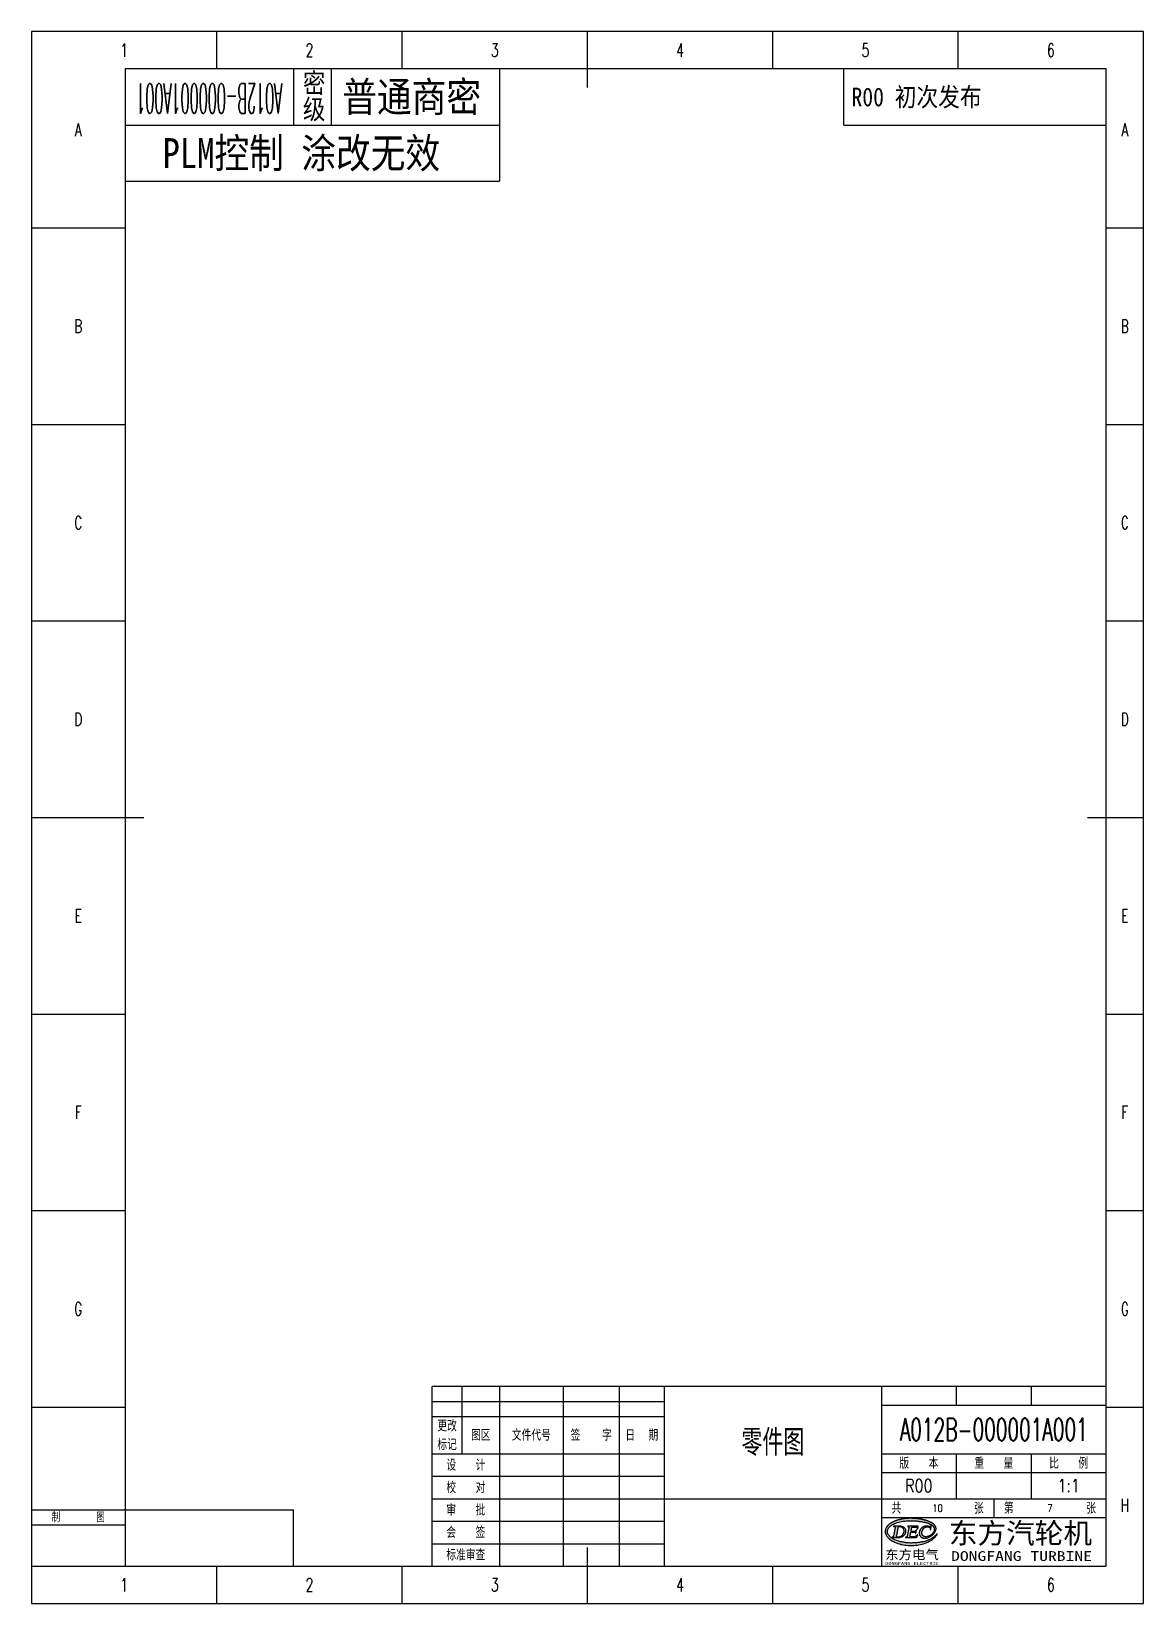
# Model space of a CAD drawing. Header units: millimetres. Extents: x 0 to 297, y 0 to 420.
import ezdxf
from ezdxf.enums import TextEntityAlignment as Align

# ---------------------------------------------------------------- set-up
doc = ezdxf.new("R2010")
doc.units = ezdxf.units.MM
doc.layers.add('PDM_Title', color=7, linetype='Continuous')
doc.styles.add('HZ', font='TXT.SHX', dxfattribs={"width": 0.667, "bigfont": 'HZTXT.SHX'})
doc.styles.add('pdmHT', font='SIMHEI.TTF')

# ---------------------------------------------------------------- blocks, each defined once
blk = doc.blocks.new('FitPDM_DWGFrame')
at = {"layer": 'PDM_Title'}
h = blk.add_hatch(color=2, dxfattribs=at)
h.paths.add_polyline_path([(230.2523, 20.6456), (230.2413, 20.6214), (230.2311, 20.599), (230.2437, 20.5754), (230.2556, 20.5533), (230.4718, 20.5535), (230.5135, 20.5293), (230.5547, 20.5055), (230.5859, 20.4603), (230.6223, 20.4077), (230.6289, 20.321), (230.2641, 18.1215), (230.2465, 18.0149), (230.1958, 17.9358), (230.1509, 17.8655), (230.0816, 17.797), (230.0027, 17.7544), (229.9086, 17.7529), (229.8229, 17.7339), (229.7541, 17.7188), (229.7339, 17.6724), (229.754, 17.6346), (229.7905, 17.6335), (231.504, 17.6335), (231.7114, 17.6452), (231.9226, 17.6838), (232.1291, 17.7216), (232.324, 17.7832), (232.482, 17.8478), (232.7003, 17.9566), (232.8751, 18.0717), (233.0142, 18.1835), (233.1687, 18.3507), (233.2947, 18.5115), (233.3803, 18.6606), (233.4492, 18.8395), (233.5063, 18.9877), (233.5335, 19.1988), (233.5402, 19.3801), (233.5284, 19.5662), (233.4981, 19.7475), (233.4377, 19.9194), (233.329, 20.0861), (233.1778, 20.2643), (232.9578, 20.4125), (232.7562, 20.5008), (232.4807, 20.5891), (232.2136, 20.6463), (231.9609, 20.6484)])
h.paths.add_polyline_path([(231.4508, 20.4115), (231.3983, 20.3464), (231.3719, 20.2712), (231.3359, 20.1691), (230.9932, 18.1381), (230.9683, 18.0326), (230.9674, 17.9388), (230.9742, 17.8804), (231.0489, 17.8316), (231.1391, 17.8029), (231.3206, 17.8014), (231.5174, 17.8068), (231.6397, 17.8249), (231.7729, 17.8447), (231.9065, 17.8824), (231.9974, 17.908), (232.096, 17.9358), (232.1813, 17.9782), (232.2776, 18.026), (232.3634, 18.0772), (232.4347, 18.1356), (232.5077, 18.1766), (232.5714, 18.2248), (232.6203, 18.2845), (232.68, 18.3573), (232.7176, 18.4201), (232.766, 18.501), (232.8059, 18.5674), (232.8324, 18.6116), (232.887, 18.7027), (232.9156, 18.7796), (232.9494, 18.8706), (232.976, 18.98), (232.9999, 19.0784), (233.0259, 19.1856), (233.0427, 19.2968), (233.0444, 19.3859), (233.0366, 19.4756), (233.0002, 19.6877), (232.9572, 19.8251), (232.9256, 19.8832), (232.8861, 19.9557), (232.844, 20.0101), (232.8145, 20.0604), (232.7626, 20.1205), (232.7189, 20.1709), (232.6593, 20.2245), (232.5753, 20.2915), (232.4972, 20.3231), (232.4016, 20.3721), (232.2673, 20.4241), (232.0767, 20.469), (231.938, 20.4857), (231.8072, 20.5013), (231.7179, 20.4904)], flags=0)
h.paths.add_polyline_path([(235.2065, 20.4518), (236.2414, 20.4392), (236.3114, 20.4126), (236.3879, 20.3787), (236.4401, 20.342), (236.4779, 20.3034), (236.5174, 20.2458), (236.5384, 20.2025), (236.5586, 20.1465), (236.5762, 20.044), (236.5997, 19.9714), (236.6157, 19.9517), (236.6358, 19.9502), (236.6677, 19.9534), (236.7064, 19.9777), (236.7399, 20.0204), (236.7588, 20.0734), (236.8327, 20.5401), (236.8267, 20.5885), (236.8074, 20.6177), (236.7796, 20.6406), (236.7521, 20.6536), (234.0239, 20.6536), (233.9846, 20.6254), (233.9796, 20.5875), (233.9964, 20.5529), (234.1208, 20.5418), (234.2098, 20.5213), (234.2769, 20.4803), (234.3123, 20.4314), (234.319, 20.3452), (234.3061, 20.2752), (233.8963, 18.0424), (233.871, 17.9634), (233.8354, 17.9017), (233.7933, 17.8463), (233.7488, 17.788), (233.6824, 17.7494), (233.6312, 17.7281), (233.5901, 17.7186), (233.4305, 17.7194), (233.4095, 17.7052), (233.4035, 17.6714), (233.4103, 17.6469), (233.4259, 17.6324), (236.307, 17.6262), (236.3491, 17.6382), (236.3978, 17.6784), (236.4228, 17.7081), (236.6782, 18.3009), (236.6921, 18.3336), (236.6904, 18.3651), (236.6728, 18.384), (236.6409, 18.3958), (236.5997, 18.3958), (236.5695, 18.3872), (236.533, 18.3502), (236.5013, 18.3019), (236.4661, 18.2484), (236.4278, 18.1898), (236.3474, 18.1307), (236.2455, 18.0557), (236.1653, 17.9967), (236.0985, 17.9555), (236.0217, 17.9082), (235.941, 17.872), (235.8822, 17.8405), (235.7999, 17.8231), (235.7243, 17.8058), (235.65, 17.7964), (234.8437, 17.79), (234.7759, 17.8141), (234.728, 17.8354), (234.7079, 17.8639), (234.7003, 17.9451), (234.7026, 18.055), (234.8571, 18.9885), (234.8654, 19.0383), (234.8826, 19.0664), (234.9086, 19.0876), (234.9781, 19.0957), (235.7105, 19.0957), (235.8321, 19.0795), (235.9304, 19.0566), (235.9933, 19.0117), (236.0319, 18.9604), (236.0715, 18.8997), (236.0858, 18.8414), (236.0823, 18.783), (236.0797, 18.7371), (236.0891, 18.6948), (236.1117, 18.6782), (236.1462, 18.6782), (236.18, 18.6883), (236.2069, 18.7057), (236.2244, 18.735), (236.3825, 19.6066), (236.3909, 19.6553), (236.3858, 19.6829), (236.3724, 19.6924), (236.3429, 19.7025), (236.3093, 19.7008), (236.2863, 19.6822), (236.2668, 19.6154), (236.248, 19.5503), (236.2303, 19.4896), (236.1973, 19.4415), (236.1548, 19.4044), (236.1187, 19.373), (236.0522, 19.3342), (235.9902, 19.298), (235.9229, 19.2743), (235.8651, 19.266), (234.9713, 19.2723), (234.9312, 19.2978), (234.9221, 19.3544), (234.9378, 19.4426), (235.0923, 20.313), (235.1014, 20.3629), (235.1165, 20.3864), (235.1375, 20.418)])
h.paths.add_polyline_path([(241.8166, 18.3903), (241.8619, 18.4507), (241.9029, 18.5055), (241.9092, 18.5236), (241.9121, 18.5425), (241.9111, 18.558), (241.8939, 18.5822), (241.8774, 18.6053), (241.8461, 18.6087), (241.8116, 18.5974), (241.7734, 18.565), (241.7296, 18.5074), (241.6867, 18.451), (241.6729, 18.4329), (241.5284, 18.2841), (241.3543, 18.1286), (241.2671, 18.0509), (241.174, 17.9666), (241.0614, 17.865), (240.9591, 17.7897), (240.8736, 17.7269), (240.7791, 17.6627), (240.5903, 17.5062), (240.46, 17.4295), (240.2715, 17.3187), (240.0881, 17.2107), (239.8958, 17.1153), (239.7274, 17.0317), (239.6362, 16.9864), (239.584, 16.9605), (239.409, 16.8989), (239.2558, 16.8275), (239.0602, 16.7553), (238.8745, 16.6866), (238.6605, 16.6229), (238.457, 16.5623), (238.2419, 16.5135), (238.0262, 16.4781), (237.8322, 16.4462), (237.6215, 16.3998), (237.4155, 16.3688), (237.1293, 16.3256), (236.9376, 16.2966), (236.7039, 16.2743), (236.471, 16.2521), (236.2081, 16.2271), (235.9156, 16.1991), (235.5675, 16.1826), (235.2058, 16.1802), (235.0281, 16.1664), (234.7902, 16.1641), (234.4015, 16.1814), (234.1973, 16.2044), (234.0613, 16.2198), (233.8258, 16.2463), (233.648, 16.2539), (233.4345, 16.2954), (233.137, 16.331), (232.954, 16.3781), (232.743, 16.4034), (232.4635, 16.4632), (232.1857, 16.5227), (231.9098, 16.5818), (231.6418, 16.6636), (231.2642, 16.7788), (231.0532, 16.8708), (230.7987, 16.9562), (230.5805, 17.0552), (230.4014, 17.1364), (230.2212, 17.2181), (230.0458, 17.3269), (229.8225, 17.4328), (229.6386, 17.564), (229.4761, 17.68), (229.3174, 17.8334), (229.1736, 17.9722), (229.023, 18.151), (228.936, 18.2543), (228.8123, 18.4395), (228.719, 18.6237), (228.6479, 18.8492), (228.6062, 19.0749), (228.6013, 19.335), (228.6381, 19.5607), (228.7043, 19.7956), (228.7873, 19.9521), (228.8704, 20.1088), (229.013, 20.2997), (229.1576, 20.4935), (229.3367, 20.6611), (229.5893, 20.8591), (229.8886, 21.0525), (229.9909, 21.1187), (230.2319, 21.2413), (230.4782, 21.3666), (230.8467, 21.5151), (231.2294, 21.6234), (231.6311, 21.7369), (232.0065, 21.8431), (232.3159, 21.9042), (232.8284, 21.981), (233.2307, 22.0414), (233.6182, 22.0755), (233.9976, 22.1088), (234.3374, 22.1387), (235.2491, 22.1307), (235.796, 22.0985), (236.0159, 22.085), (236.2649, 22.0563), (236.4673, 22.0447), (236.7038, 22.0312), (236.9171, 21.9963), (237.1064, 21.9653), (237.3402, 21.9445), (237.5217, 21.9111), (237.7547, 21.8847), (237.9937, 21.8325), (238.2561, 21.7753), (238.5154, 21.7188), (238.7086, 21.661), (238.9281, 21.6122), (239.1005, 21.5739), (239.2971, 21.5301), (239.4628, 21.4672), (239.6467, 21.3973), (239.7632, 21.3337), (239.8681, 21.2958), (239.9759, 21.2497), (240.0655, 21.1887), (240.1465, 21.1461), (240.2483, 21.0925), (240.3585, 21.0162), (240.4585, 20.947), (240.5333, 20.8758), (240.6191, 20.8136), (240.6872, 20.7417), (240.8023, 20.649), (240.8672, 20.5576), (240.9065, 20.4833), (240.9538, 20.416), (240.998, 20.3412), (241.0351, 20.2786), (241.0568, 20.1973), (241.0863, 20.1133), (241.1054, 20.0046), (241.1115, 19.821), (241.1092, 19.6664), (241.0901, 19.5426), (241.0607, 19.454), (241.0414, 19.3631), (241.0095, 19.2624), (240.9538, 19.1495), (240.9047, 19.0765), (240.8229, 18.9401), (240.745, 18.8382), (240.6788, 18.7386), (240.5718, 18.6357), (240.4907, 18.5576), (240.4026, 18.4734), (240.3364, 18.41), (240.2287, 18.3313), (240.1463, 18.271), (240.0604, 18.2082), (239.9675, 18.1574), (239.8363, 18.0993), (239.759, 18.0551), (239.6787, 18.0194), (239.5935, 17.9735), (239.4898, 17.9349), (239.3531, 17.9078), (239.2201, 17.8815), (239.0711, 17.8432), (238.8743, 17.8408), (238.653, 17.8448), (238.558, 17.8719), (238.4402, 17.8961), (238.3595, 17.9349), (238.2891, 17.9686), (238.2208, 18.0114), (238.1585, 18.0505), (238.1203, 18.0891), (238.0803, 18.1172), (238.0441, 18.1414), (238.0098, 18.1886), (237.9815, 18.2274), (237.9601, 18.2732), (237.9258, 18.3152), (237.8951, 18.3786), (237.8767, 18.4372), (237.8553, 18.5054), (237.8404, 18.5822), (237.8238, 18.6676), (237.8059, 18.7595), (237.7895, 18.8969), (237.7895, 19.0288), (237.8164, 19.1283), (237.8258, 19.1991), (237.8424, 19.2728), (237.8749, 19.3551), (237.9012, 19.4408), (237.9253, 19.5191), (237.9633, 19.5806), (237.986, 19.6398), (238.0185, 19.7003), (238.0387, 19.7579), (238.0596, 19.7918), (238.0959, 19.8298), (238.1174, 19.8665), (238.1567, 19.9), (238.1806, 19.9203), (238.1934, 19.9472), (238.2149, 19.9742), (238.2351, 20.0099), (238.2528, 20.0261), (238.2725, 20.0513), (238.3154, 20.0888), (238.3547, 20.1435), (238.4543, 20.213), (238.5312, 20.2667), (238.6273, 20.3236), (238.7168, 20.3765), (238.7965, 20.4133), (238.8664, 20.4357), (238.9784, 20.4717), (239.0595, 20.4902), (239.1196, 20.5195), (239.2331, 20.5224), (239.3833, 20.5172), (239.463, 20.5004), (239.5525, 20.4671), (239.6322, 20.4464), (239.7101, 20.4112), (239.772, 20.3732), (239.8192, 20.3312), (239.8744, 20.2822), (239.9202, 20.2248), (239.9596, 20.1754), (239.9851, 20.1269), (240.0011, 20.0757), (240.0269, 20.0222), (240.03, 19.9548), (240.0539, 19.8634), (240.068, 19.7811), (240.0717, 19.7011), (240.0833, 19.6844), (240.0993, 19.6775), (240.1361, 19.6723), (240.1526, 19.6815), (240.1655, 19.7028), (240.1686, 19.7823), (240.1809, 19.8968), (240.2995, 20.6083), (240.2995, 20.6417), (240.2804, 20.663), (240.2553, 20.6785), (240.2155, 20.6791), (240.178, 20.6641), (240.1535, 20.6417), (240.1333, 20.6123), (240.1156, 20.5866), (240.0879, 20.5709), (240.0443, 20.5536), (239.9997, 20.5359), (239.9512, 20.5385), (239.8807, 20.5488), (239.8218, 20.5673), (239.7305, 20.5868), (239.6254, 20.6093), (239.5404, 20.641), (239.4306, 20.6538), (239.3148, 20.6613), (239.1621, 20.6786), (239.0035, 20.6808), (238.8422, 20.6635), (238.6803, 20.6526), (238.578, 20.633), (238.4958, 20.6082), (238.3873, 20.5846), (238.2978, 20.5519), (238.2248, 20.5162), (238.153, 20.4955), (238.0599, 20.4411), (237.9706, 20.3889), (237.9038, 20.3499), (237.8489, 20.3006), (237.801, 20.2575), (237.7355, 20.2131), (237.656, 20.1297), (237.5814, 20.0515), (237.5241, 19.9777), (237.4817, 19.9231), (237.4254, 19.8656), (237.3809, 19.7971), (237.3423, 19.724), (237.3037, 19.6509), (237.2656, 19.5576), (237.2294, 19.4886), (237.1924, 19.3868), (237.171, 19.3056), (237.1654, 19.2475), (237.1458, 19.1957), (237.1351, 19.0928), (237.1124, 19.0047), (237.1075, 18.9299), (237.1014, 18.8384), (237.0895, 18.8044), (237.0987, 18.7699), (237.1086, 18.6755), (237.1176, 18.5883), (237.1447, 18.4965), (237.145, 18.408), (237.1634, 18.332), (237.2051, 18.2325), (237.2511, 18.1576), (237.3015, 18.0756), (237.3402, 18.0247), (237.3886, 17.9611), (237.4359, 17.9153), (237.4978, 17.8469), (237.5474, 17.7919), (237.6201, 17.7394), (237.6998, 17.6817), (237.7771, 17.6346), (237.8501, 17.6047), (237.9211, 17.5755), (238.0365, 17.5361), (238.1528, 17.4965), (238.2688, 17.4772), (238.4172, 17.4662), (238.5684, 17.4628), (238.742, 17.4715), (238.906, 17.4796), (239.0687, 17.5014), (239.222, 17.5348), (239.3307, 17.5585), (239.4141, 17.5767), (239.4875, 17.61), (239.6114, 17.6514), (239.6788, 17.6952), (239.7678, 17.7274), (239.8695, 17.7861), (239.94, 17.8327), (240.0142, 17.8716), (240.1099, 17.9251), (240.1828, 17.9868), (240.2858, 18.0523), (240.3545, 18.1036), (240.414, 18.148), (240.4569, 18.1715), (240.5323, 18.2394), (240.6071, 18.2923), (240.6728, 18.3505), (240.7249, 18.4063), (240.7684, 18.4413), (240.8272, 18.4989), (240.8487, 18.5398), (240.9085, 18.5904), (240.9447, 18.6468), (240.9839, 18.6716), (241.0066, 18.7073), (241.0428, 18.7424), (241.0636, 18.7827), (241.0974, 18.827), (241.1372, 18.869), (241.1611, 18.9133), (241.2005, 18.9692), (241.2391, 19.0325), (241.2771, 19.0716), (241.3126, 19.1389), (241.3593, 19.1862), (241.3806, 19.2366), (241.3984, 19.2844), (241.4186, 19.3466), (241.437, 19.4031), (241.4731, 19.4795), (241.4991, 19.5501), (241.5187, 19.629), (241.5359, 19.698), (241.5572, 19.7836), (241.5728, 19.8723), (241.5764, 20.0347), (241.5697, 20.248), (241.5513, 20.3654), (241.5175, 20.4527), (241.4935, 20.5357), (241.4555, 20.5926), (241.4316, 20.6536), (241.3905, 20.7187), (241.3356, 20.7917), (241.2967, 20.8435), (241.2555, 20.8982), (241.2019, 20.9529), (241.1382, 21.0433), (241.0642, 21.1047), (241.0018, 21.1709), (240.9379, 21.2146), (240.8644, 21.2797), (240.7907, 21.3449), (240.7106, 21.3982), (240.6475, 21.4494), (240.5696, 21.4885), (240.5046, 21.5288), (240.4126, 21.5794), (240.3354, 21.622), (240.2686, 21.6564), (240.1964, 21.6935), (240.116, 21.7277), (240.0571, 21.7663), (240.0161, 21.7841), (239.9559, 21.8014), (239.8572, 21.8592), (239.7647, 21.8921), (239.6875, 21.9295), (239.5887, 21.9634), (239.509, 22.0025), (239.427, 22.0265), (239.3509, 22.0599), (239.2663, 22.0979), (239.1848, 22.1157), (239.0891, 22.1508), (239.005, 22.1727), (238.9193, 22.2075), (238.8242, 22.2409), (238.7212, 22.2575), (238.625, 22.292), (238.5323, 22.3162), (238.4276, 22.3366), (238.3295, 22.3735), (238.2173, 22.3936), (238.1207, 22.4109), (238.0352, 22.431), (237.9518, 22.4506), (237.8206, 22.4697), (237.739, 22.4887), (237.6447, 22.5036), (237.5686, 22.5255), (237.4577, 22.5441), (237.3811, 22.5643), (237.2652, 22.5815), (237.1131, 22.5982), (237.0034, 22.6185), (236.9117, 22.6354), (236.8043, 22.6552), (236.6656, 22.6703), (236.4909, 22.6892), (236.3421, 22.7053), (236.1396, 22.7273), (235.9489, 22.7383), (235.7472, 22.7429), (235.5438, 22.7538), (235.2722, 22.7625), (234.9627, 22.7723), (234.6075, 22.7836), (234.3732, 22.775), (234.1047, 22.7531), (233.8784, 22.752), (233.619, 22.7405), (233.4101, 22.7208), (233.2409, 22.6903), (233.0545, 22.6706), (232.9012, 22.6481), (232.7988, 22.6251), (232.7112, 22.6054), (232.6059, 22.5928), (232.4772, 22.5708), (232.3937, 22.553), (232.2532, 22.523), (232.1427, 22.4993), (232.0578, 22.4758), (231.9462, 22.4522), (231.8219, 22.4319), (231.7348, 22.4077), (231.6468, 22.3834), (231.5432, 22.3546), (231.4339, 22.3243), (231.3258, 22.2942), (231.2388, 22.2562), (231.1762, 22.2383), (231.0923, 22.2144), (230.9941, 22.1739), (230.9082, 22.1567), (230.8469, 22.1201), (230.7789, 22.0988), (230.6954, 22.0649), (230.6036, 22.0275), (230.5178, 21.9926), (230.4272, 21.9556), (230.3401, 21.9201), (230.2543, 21.877), (230.1675, 21.8336), (230.0812, 21.7902), (229.9955, 21.7472), (229.9085, 21.7085), (229.8362, 21.6613), (229.7454, 21.6193), (229.665, 21.5704), (229.5707, 21.5249), (229.5008, 21.4797), (229.4286, 21.4328), (229.3537, 21.3743), (229.2444, 21.3015), (229.0873, 21.171), (228.9121, 21.0179), (228.707, 20.8386), (228.5452, 20.6347), (228.3876, 20.4359), (228.2927, 20.2387), (228.1871, 20.0197), (228.1206, 19.8816), (228.072, 19.6714), (228.0228, 19.4596), (228.013, 19.3009), (228.0065, 19.1948), (228, 19.0894), (228.0058, 18.9982), (228.0621, 18.7346), (228.1405, 18.5274), (228.2682, 18.2705), (228.3858, 18.0979), (228.506, 17.9217), (228.6556, 17.7479), (228.8071, 17.5721), (228.9843, 17.4096), (229.1816, 17.2285), (229.4209, 17.0625), (229.6834, 16.8802), (229.932, 16.7078), (230.1856, 16.5747), (230.5265, 16.4251), (230.9038, 16.2595), (231.3825, 16.0751), (231.8698, 15.9209), (232.2122, 15.8125), (232.564, 15.7394), (232.8882, 15.6721), (233.2875, 15.622), (233.6254, 15.5796), (234.1366, 15.5461), (234.7586, 15.5051), (235.2672, 15.5), (235.6351, 15.5368), (236.1224, 15.5622), (236.554, 15.622), (236.952, 15.6772), (237.3852, 15.7372), (237.8488, 15.8522), (238.2655, 15.9556), (238.6606, 16.0986), (238.9855, 16.2161), (239.3509, 16.3835), (239.699, 16.5429), (240.0009, 16.715), (240.3395, 16.9372), (240.6266, 17.1536), (240.8215, 17.3007), (240.9216, 17.3761), (240.9989, 17.4529), (241.1367, 17.5864), (241.3182, 17.7706), (241.461, 17.9528), (241.5626, 18.0826), (241.6732, 18.1984)])
at = {"layer": 'PDM_Title', "color": 2}
for p, q in [((297, 420), (0, 420)), ((0, 420), (0, 0)), ((49.5, 410), (49.5, 420)), ((99, 410), (99, 420)), ((198, 410), (198, 420)), ((247.5, 410), (247.5, 420)), ((297, 0), (297, 420)), ((0, 367.5), (25, 367.5)), ((287, 367.5), (297, 367.5)), ((0, 315), (25, 315)), ((287, 315), (297, 315)), ((0, 262.5), (25, 262.5)), ((287, 262.5), (297, 262.5)), ((0, 157.5), (25, 157.5)), ((287, 157.5), (297, 157.5)), ((0, 105), (25, 105)), ((287, 105), (297, 105)), ((115, 40), (115, 58)), ((125, 58), (125, 10)), ((142, 58), (142, 10)), ((157, 58), (157, 10)), ((169, 58), (169, 10)), ((227, 58), (227, 28)), ((227, 58), (227, 10)), ((247, 58), (247, 53)), ((267, 58), (267, 53)), ((0, 52.5), (25, 52.5)), ((107, 54), (169, 54)), ((227, 53), (287, 53)), ((287, 52.5), (297, 52.5)), ((107, 50), (169, 50)), ((107, 40), (169, 40)), ((227, 40), (287, 40)), ((247, 40), (247, 28)), ((267, 40), (267, 28)), ((107, 34), (169, 34)), ((227, 35), (287, 35)), ((107, 28), (169, 28)), ((169, 28), (227, 28)), ((227, 28), (287, 28)), ((257, 28), (257, 23)), ((0, 25), (25, 25)), ((0, 21), (25, 21)), ((107, 22), (169, 22)), ((227, 23), (287, 23)), ((228.9121, 21.0179), (228.707, 20.8386)), ((229.0873, 21.171), (228.9121, 21.0179)), ((229.2444, 21.3015), (229.0873, 21.171)), ((229.3537, 21.3743), (229.2444, 21.3015)), ((229.4286, 21.4328), (229.3537, 21.3743)), ((229.5008, 21.4797), (229.4286, 21.4328)), ((229.5707, 21.5249), (229.5008, 21.4797)), ((229.665, 21.5704), (229.5707, 21.5249)), ((229.5893, 20.8591), (229.8886, 21.0525)), ((229.7454, 21.6193), (229.665, 21.5704)), ((229.8362, 21.6613), (229.7454, 21.6193)), ((229.9085, 21.7085), (229.8362, 21.6613)), ((229.8886, 21.0525), (229.9909, 21.1187)), ((229.9955, 21.7472), (229.9085, 21.7085)), ((229.9909, 21.1187), (230.2319, 21.2413)), ((230.0812, 21.7902), (229.9955, 21.7472)), ((230.1675, 21.8336), (230.0812, 21.7902)), ((230.2543, 21.877), (230.1675, 21.8336)), ((230.2319, 21.2413), (230.4782, 21.3666)), ((230.3401, 21.9201), (230.2543, 21.877)), ((230.4272, 21.9556), (230.3401, 21.9201)), ((230.5178, 21.9926), (230.4272, 21.9556)), ((230.4782, 21.3666), (230.8467, 21.5151)), ((230.6036, 22.0275), (230.5178, 21.9926)), ((230.6954, 22.0649), (230.6036, 22.0275)), ((230.7789, 22.0988), (230.6954, 22.0649)), ((230.8469, 22.1201), (230.7789, 22.0988)), ((230.8467, 21.5151), (231.2294, 21.6234)), ((230.9082, 22.1567), (230.8469, 22.1201)), ((230.9941, 22.1739), (230.9082, 22.1567)), ((231.0923, 22.2144), (230.9941, 22.1739)), ((231.1762, 22.2383), (231.0923, 22.2144)), ((231.2388, 22.2562), (231.1762, 22.2383)), ((231.2294, 21.6234), (231.6311, 21.7369)), ((231.3258, 22.2942), (231.2388, 22.2562)), ((231.4339, 22.3243), (231.3258, 22.2942)), ((231.5432, 22.3546), (231.4339, 22.3243)), ((231.6468, 22.3834), (231.5432, 22.3546)), ((231.6311, 21.7369), (232.0065, 21.8431)), ((231.7348, 22.4077), (231.6468, 22.3834)), ((231.8219, 22.4319), (231.7348, 22.4077)), ((231.9462, 22.4522), (231.8219, 22.4319)), ((232.0578, 22.4758), (231.9462, 22.4522)), ((232.0065, 21.8431), (232.3159, 21.9042)), ((232.1427, 22.4993), (232.0578, 22.4758)), ((232.2532, 22.523), (232.1427, 22.4993)), ((232.3937, 22.553), (232.2532, 22.523)), ((232.3159, 21.9042), (232.8284, 21.981)), ((232.4772, 22.5708), (232.3937, 22.553)), ((232.6059, 22.5928), (232.4772, 22.5708)), ((232.7112, 22.6054), (232.6059, 22.5928)), ((232.7988, 22.6251), (232.7112, 22.6054)), ((232.9012, 22.6481), (232.7988, 22.6251)), ((232.8284, 21.981), (233.2307, 22.0414)), ((233.0545, 22.6706), (232.9012, 22.6481)), ((233.2409, 22.6903), (233.0545, 22.6706)), ((233.2307, 22.0414), (233.6182, 22.0755)), ((233.4101, 22.7208), (233.2409, 22.6903)), ((233.619, 22.7405), (233.4101, 22.7208)), ((233.6182, 22.0755), (233.9976, 22.1088)), ((233.8784, 22.752), (233.619, 22.7405)), ((234.1047, 22.7531), (233.8784, 22.752)), ((233.9976, 22.1088), (234.3374, 22.1387)), ((234.3732, 22.775), (234.1047, 22.7531)), ((234.3374, 22.1387), (235.2491, 22.1307)), ((234.6075, 22.7836), (234.3732, 22.775)), ((234.9627, 22.7723), (234.6075, 22.7836)), ((235.2722, 22.7625), (234.9627, 22.7723)), ((235.2491, 22.1307), (235.796, 22.0985)), ((235.5438, 22.7538), (235.2722, 22.7625)), ((235.7472, 22.7429), (235.5438, 22.7538)), ((235.9489, 22.7383), (235.7472, 22.7429)), ((235.796, 22.0985), (236.0159, 22.085)), ((236.1396, 22.7273), (235.9489, 22.7383)), ((236.0159, 22.085), (236.2649, 22.0563)), ((236.3421, 22.7053), (236.1396, 22.7273)), ((236.2649, 22.0563), (236.4673, 22.0447)), ((236.4909, 22.6892), (236.3421, 22.7053)), ((236.4673, 22.0447), (236.7038, 22.0312)), ((236.6656, 22.6703), (236.4909, 22.6892)), ((236.8043, 22.6552), (236.6656, 22.6703)), ((236.7038, 22.0312), (236.9171, 21.9963)), ((236.9117, 22.6354), (236.8043, 22.6552)), ((237.0034, 22.6185), (236.9117, 22.6354)), ((236.9171, 21.9963), (237.1064, 21.9653)), ((237.1131, 22.5982), (237.0034, 22.6185)), ((237.1064, 21.9653), (237.3402, 21.9445)), ((237.2652, 22.5815), (237.1131, 22.5982)), ((237.3811, 22.5643), (237.2652, 22.5815)), ((237.3402, 21.9445), (237.5217, 21.9111)), ((237.4577, 22.5441), (237.3811, 22.5643)), ((237.5686, 22.5255), (237.4577, 22.5441)), ((237.5217, 21.9111), (237.7547, 21.8847)), ((237.6447, 22.5036), (237.5686, 22.5255)), ((237.739, 22.4887), (237.6447, 22.5036)), ((237.8206, 22.4697), (237.739, 22.4887)), ((237.7547, 21.8847), (237.9937, 21.8325)), ((237.9518, 22.4506), (237.8206, 22.4697)), ((238.0352, 22.431), (237.9518, 22.4506)), ((237.9937, 21.8325), (238.2561, 21.7753)), ((238.1207, 22.4109), (238.0352, 22.431)), ((238.2173, 22.3936), (238.1207, 22.4109)), ((238.3295, 22.3735), (238.2173, 22.3936)), ((238.2561, 21.7753), (238.5154, 21.7188)), ((238.4276, 22.3366), (238.3295, 22.3735)), ((238.5323, 22.3162), (238.4276, 22.3366)), ((238.5154, 21.7188), (238.7086, 21.661)), ((238.625, 22.292), (238.5323, 22.3162)), ((238.7212, 22.2575), (238.625, 22.292)), ((238.7086, 21.661), (238.9281, 21.6122)), ((238.8242, 22.2409), (238.7212, 22.2575)), ((238.9193, 22.2075), (238.8242, 22.2409)), ((239.005, 22.1727), (238.9193, 22.2075)), ((238.9281, 21.6122), (239.1005, 21.5739)), ((239.0891, 22.1508), (239.005, 22.1727)), ((239.1848, 22.1157), (239.0891, 22.1508)), ((239.1005, 21.5739), (239.2971, 21.5301)), ((239.2663, 22.0979), (239.1848, 22.1157)), ((239.3509, 22.0599), (239.2663, 22.0979)), ((239.2971, 21.5301), (239.4628, 21.4672)), ((239.427, 22.0265), (239.3509, 22.0599)), ((239.509, 22.0025), (239.427, 22.0265)), ((239.4628, 21.4672), (239.6467, 21.3973)), ((239.5887, 21.9634), (239.509, 22.0025)), ((239.6875, 21.9295), (239.5887, 21.9634)), ((239.6467, 21.3973), (239.7632, 21.3337)), ((239.7647, 21.8921), (239.6875, 21.9295)), ((239.7632, 21.3337), (239.8681, 21.2958)), ((239.8572, 21.8592), (239.7647, 21.8921)), ((239.9559, 21.8014), (239.8572, 21.8592)), ((239.8681, 21.2958), (239.9759, 21.2497)), ((240.0161, 21.7841), (239.9559, 21.8014)), ((239.9759, 21.2497), (240.0655, 21.1887)), ((240.0571, 21.7663), (240.0161, 21.7841)), ((240.116, 21.7277), (240.0571, 21.7663)), ((240.0655, 21.1887), (240.1465, 21.1461)), ((240.1964, 21.6935), (240.116, 21.7277)), ((240.1465, 21.1461), (240.2483, 21.0925)), ((240.2686, 21.6564), (240.1964, 21.6935)), ((240.2483, 21.0925), (240.3585, 21.0162)), ((240.3354, 21.622), (240.2686, 21.6564)), ((240.4126, 21.5794), (240.3354, 21.622)), ((240.3585, 21.0162), (240.4585, 20.947)), ((240.5046, 21.5288), (240.4126, 21.5794)), ((240.5696, 21.4885), (240.5046, 21.5288)), ((240.6475, 21.4494), (240.5696, 21.4885)), ((240.7106, 21.3982), (240.6475, 21.4494)), ((240.7907, 21.3449), (240.7106, 21.3982)), ((240.8644, 21.2797), (240.7907, 21.3449)), ((240.9379, 21.2146), (240.8644, 21.2797)), ((241.0018, 21.1709), (240.9379, 21.2146)), ((241.0642, 21.1047), (241.0018, 21.1709)), ((241.1382, 21.0433), (241.0642, 21.1047)), ((241.2019, 20.9529), (241.1382, 21.0433)), ((228.0065, 19.1948), (228, 19.0894)), ((228, 19.0894), (228.0058, 18.9982)), ((228.0058, 18.9982), (228.0621, 18.7346)), ((228.013, 19.3009), (228.0065, 19.1948)), ((228.0228, 19.4596), (228.013, 19.3009)), ((228.072, 19.6714), (228.0228, 19.4596)), ((228.0621, 18.7346), (228.1405, 18.5274)), ((228.1206, 19.8816), (228.072, 19.6714)), ((228.1871, 20.0197), (228.1206, 19.8816)), ((228.1405, 18.5274), (228.2682, 18.2705)), ((228.2927, 20.2387), (228.1871, 20.0197)), ((228.2682, 18.2705), (228.3858, 18.0979)), ((228.3876, 20.4359), (228.2927, 20.2387)), ((228.3858, 18.0979), (228.506, 17.9217)), ((228.5452, 20.6347), (228.3876, 20.4359)), ((228.506, 17.9217), (228.6556, 17.7479)), ((228.707, 20.8386), (228.5452, 20.6347)), ((228.6013, 19.335), (228.6381, 19.5607)), ((228.6062, 19.0749), (228.6013, 19.335)), ((228.6479, 18.8492), (228.6062, 19.0749)), ((228.6381, 19.5607), (228.7043, 19.7956)), ((228.719, 18.6237), (228.6479, 18.8492)), ((228.6556, 17.7479), (228.8071, 17.5721)), ((228.7043, 19.7956), (228.7873, 19.9521)), ((228.8123, 18.4395), (228.719, 18.6237)), ((228.7873, 19.9521), (228.8704, 20.1088)), ((228.8071, 17.5721), (228.9843, 17.4096)), ((228.936, 18.2543), (228.8123, 18.4395)), ((228.8704, 20.1088), (229.013, 20.2997)), ((229.023, 18.151), (228.936, 18.2543)), ((228.9843, 17.4096), (229.1816, 17.2285)), ((229.013, 20.2997), (229.1576, 20.4935)), ((229.1736, 17.9722), (229.023, 18.151)), ((229.1576, 20.4935), (229.3367, 20.6611)), ((229.3174, 17.8334), (229.1736, 17.9722)), ((229.1816, 17.2285), (229.4209, 17.0625)), ((229.4761, 17.68), (229.3174, 17.8334)), ((229.3367, 20.6611), (229.5893, 20.8591)), ((229.4209, 17.0625), (229.6834, 16.8802)), ((229.6386, 17.564), (229.4761, 17.68)), ((229.8225, 17.4328), (229.6386, 17.564)), ((229.6834, 16.8802), (229.932, 16.7078)), ((229.7541, 17.7188), (229.7339, 17.6724)), ((229.7339, 17.6724), (229.754, 17.6346)), ((229.754, 17.6346), (229.7905, 17.6335)), ((229.8229, 17.7339), (229.7541, 17.7188)), ((229.7905, 17.6335), (231.504, 17.6335)), ((230.0458, 17.3269), (229.8225, 17.4328)), ((229.9086, 17.7529), (229.8229, 17.7339)), ((230.0027, 17.7544), (229.9086, 17.7529)), ((230.0816, 17.797), (230.0027, 17.7544)), ((230.2212, 17.2181), (230.0458, 17.3269)), ((230.1509, 17.8655), (230.0816, 17.797)), ((230.1958, 17.9358), (230.1509, 17.8655)), ((230.2465, 18.0149), (230.1958, 17.9358)), ((230.4014, 17.1364), (230.2212, 17.2181)), ((230.2413, 20.6214), (230.2311, 20.599)), ((230.2311, 20.599), (230.2437, 20.5754)), ((230.2523, 20.6456), (230.2413, 20.6214)), ((230.2437, 20.5754), (230.2556, 20.5533)), ((230.2641, 18.1215), (230.2465, 18.0149)), ((231.9609, 20.6484), (230.2523, 20.6456)), ((230.2556, 20.5533), (230.4718, 20.5535)), ((230.6289, 20.321), (230.2641, 18.1215)), ((230.5805, 17.0552), (230.4014, 17.1364)), ((230.4718, 20.5535), (230.5135, 20.5293)), ((230.5135, 20.5293), (230.5547, 20.5055)), ((230.5547, 20.5055), (230.5859, 20.4603)), ((230.7987, 16.9562), (230.5805, 17.0552)), ((230.5859, 20.4603), (230.6223, 20.4077)), ((230.6223, 20.4077), (230.6289, 20.321)), ((231.0532, 16.8708), (230.7987, 16.9562)), ((230.9683, 18.0326), (230.9674, 17.9388)), ((230.9674, 17.9388), (230.9742, 17.8804)), ((230.9932, 18.1381), (230.9683, 18.0326)), ((230.9742, 17.8804), (231.0489, 17.8316)), ((231.3359, 20.1691), (230.9932, 18.1381)), ((231.0489, 17.8316), (231.1391, 17.8029)), ((231.2642, 16.7788), (231.0532, 16.8708)), ((231.1391, 17.8029), (231.3206, 17.8014)), ((231.3206, 17.8014), (231.5174, 17.8068)), ((231.3719, 20.2712), (231.3359, 20.1691)), ((231.3983, 20.3464), (231.3719, 20.2712)), ((231.4508, 20.4115), (231.3983, 20.3464)), ((231.7179, 20.4904), (231.4508, 20.4115)), ((231.504, 17.6335), (231.7114, 17.6452)), ((231.5174, 17.8068), (231.6397, 17.8249)), ((231.6397, 17.8249), (231.7729, 17.8447)), ((231.7114, 17.6452), (231.9226, 17.6838)), ((231.8072, 20.5013), (231.7179, 20.4904)), ((231.7729, 17.8447), (231.9065, 17.8824)), ((231.938, 20.4857), (231.8072, 20.5013)), ((231.9065, 17.8824), (231.9974, 17.908)), ((231.9226, 17.6838), (232.1291, 17.7216)), ((232.0767, 20.469), (231.938, 20.4857)), ((232.2136, 20.6463), (231.9609, 20.6484)), ((231.9974, 17.908), (232.096, 17.9358)), ((232.2673, 20.4241), (232.0767, 20.469)), ((232.096, 17.9358), (232.1813, 17.9782)), ((232.1291, 17.7216), (232.324, 17.7832)), ((232.1813, 17.9782), (232.2776, 18.026)), ((232.4807, 20.5891), (232.2136, 20.6463)), ((232.4016, 20.3721), (232.2673, 20.4241)), ((232.2776, 18.026), (232.3634, 18.0772)), ((232.324, 17.7832), (232.482, 17.8478)), ((232.3634, 18.0772), (232.4347, 18.1356)), ((232.4972, 20.3231), (232.4016, 20.3721)), ((232.4347, 18.1356), (232.5077, 18.1766)), ((232.7562, 20.5008), (232.4807, 20.5891)), ((232.482, 17.8478), (232.7003, 17.9566)), ((232.5753, 20.2915), (232.4972, 20.3231)), ((232.5077, 18.1766), (232.5714, 18.2248)), ((232.5714, 18.2248), (232.6203, 18.2845)), ((232.6593, 20.2245), (232.5753, 20.2915)), ((232.6203, 18.2845), (232.68, 18.3573)), ((232.7189, 20.1709), (232.6593, 20.2245)), ((232.68, 18.3573), (232.7176, 18.4201)), ((232.7003, 17.9566), (232.8751, 18.0717)), ((232.7176, 18.4201), (232.766, 18.501)), ((232.7626, 20.1205), (232.7189, 20.1709)), ((232.9578, 20.4125), (232.7562, 20.5008)), ((232.8145, 20.0604), (232.7626, 20.1205)), ((232.766, 18.501), (232.8059, 18.5674)), ((232.8059, 18.5674), (232.8324, 18.6116)), ((232.844, 20.0101), (232.8145, 20.0604)), ((232.8324, 18.6116), (232.887, 18.7027)), ((232.8861, 19.9557), (232.844, 20.0101)), ((232.8751, 18.0717), (233.0142, 18.1835)), ((232.9256, 19.8832), (232.8861, 19.9557)), ((232.887, 18.7027), (232.9156, 18.7796)), ((232.9156, 18.7796), (232.9494, 18.8706)), ((232.9572, 19.8251), (232.9256, 19.8832)), ((232.9494, 18.8706), (232.976, 18.98)), ((233.0002, 19.6877), (232.9572, 19.8251)), ((233.1778, 20.2643), (232.9578, 20.4125)), ((232.976, 18.98), (232.9999, 19.0784)), ((232.9999, 19.0784), (233.0259, 19.1856)), ((233.0366, 19.4756), (233.0002, 19.6877)), ((233.0142, 18.1835), (233.1687, 18.3507)), ((233.0259, 19.1856), (233.0427, 19.2968)), ((233.0444, 19.3859), (233.0366, 19.4756)), ((233.0427, 19.2968), (233.0444, 19.3859)), ((233.1687, 18.3507), (233.2947, 18.5115)), ((233.329, 20.0861), (233.1778, 20.2643)), ((233.2947, 18.5115), (233.3803, 18.6606)), ((233.4377, 19.9194), (233.329, 20.0861)), ((233.3803, 18.6606), (233.4492, 18.8395)), ((233.4095, 17.7052), (233.4035, 17.6714)), ((233.4035, 17.6714), (233.4103, 17.6469)), ((233.4305, 17.7194), (233.4095, 17.7052)), ((233.4103, 17.6469), (233.4259, 17.6324)), ((233.4259, 17.6324), (236.307, 17.6262)), ((233.5901, 17.7186), (233.4305, 17.7194)), ((233.4981, 19.7475), (233.4377, 19.9194)), ((233.4492, 18.8395), (233.5063, 18.9877)), ((233.5284, 19.5662), (233.4981, 19.7475)), ((233.5063, 18.9877), (233.5335, 19.1988)), ((233.5402, 19.3801), (233.5284, 19.5662)), ((233.5335, 19.1988), (233.5402, 19.3801)), ((233.6312, 17.7281), (233.5901, 17.7186)), ((233.6824, 17.7494), (233.6312, 17.7281)), ((233.7488, 17.788), (233.6824, 17.7494)), ((233.7933, 17.8463), (233.7488, 17.788)), ((233.8354, 17.9017), (233.7933, 17.8463)), ((233.871, 17.9634), (233.8354, 17.9017)), ((233.8963, 18.0424), (233.871, 17.9634)), ((234.3061, 20.2752), (233.8963, 18.0424)), ((233.9846, 20.6254), (233.9796, 20.5875)), ((233.9796, 20.5875), (233.9964, 20.5529)), ((234.0239, 20.6536), (233.9846, 20.6254)), ((233.9964, 20.5529), (234.1208, 20.5418)), ((236.7521, 20.6536), (234.0239, 20.6536)), ((234.1208, 20.5418), (234.2098, 20.5213)), ((234.2098, 20.5213), (234.2769, 20.4803)), ((234.2769, 20.4803), (234.3123, 20.4314)), ((234.319, 20.3452), (234.3061, 20.2752)), ((234.3123, 20.4314), (234.319, 20.3452)), ((234.7003, 17.9451), (234.7026, 18.055)), ((234.7079, 17.8639), (234.7003, 17.9451)), ((234.7026, 18.055), (234.8571, 18.9885)), ((234.728, 17.8354), (234.7079, 17.8639)), ((234.7759, 17.8141), (234.728, 17.8354)), ((234.8437, 17.79), (234.7759, 17.8141)), ((235.65, 17.7964), (234.8437, 17.79)), ((234.8571, 18.9885), (234.8654, 19.0383)), ((234.8654, 19.0383), (234.8826, 19.0664)), ((234.8826, 19.0664), (234.9086, 19.0876)), ((234.9086, 19.0876), (234.9781, 19.0957)), ((234.9221, 19.3544), (234.9378, 19.4426)), ((234.9312, 19.2978), (234.9221, 19.3544)), ((234.9713, 19.2723), (234.9312, 19.2978)), ((234.9378, 19.4426), (235.0923, 20.313)), ((235.8651, 19.266), (234.9713, 19.2723)), ((234.9781, 19.0957), (235.7105, 19.0957)), ((235.0923, 20.313), (235.1014, 20.3629)), ((235.1014, 20.3629), (235.1165, 20.3864)), ((235.1165, 20.3864), (235.1375, 20.418)), ((235.1375, 20.418), (235.2065, 20.4518)), ((235.2065, 20.4518), (236.2414, 20.4392)), ((235.7243, 17.8058), (235.65, 17.7964)), ((235.7105, 19.0957), (235.8321, 19.0795)), ((235.7999, 17.8231), (235.7243, 17.8058)), ((235.8822, 17.8405), (235.7999, 17.8231)), ((235.8321, 19.0795), (235.9304, 19.0566)), ((235.9229, 19.2743), (235.8651, 19.266)), ((235.941, 17.872), (235.8822, 17.8405)), ((235.9902, 19.298), (235.9229, 19.2743)), ((235.9304, 19.0566), (235.9933, 19.0117)), ((236.0217, 17.9082), (235.941, 17.872)), ((236.0522, 19.3342), (235.9902, 19.298)), ((235.9933, 19.0117), (236.0319, 18.9604)), ((236.0985, 17.9555), (236.0217, 17.9082)), ((236.0319, 18.9604), (236.0715, 18.8997)), ((236.1187, 19.373), (236.0522, 19.3342)), ((236.0715, 18.8997), (236.0858, 18.8414)), ((236.0823, 18.783), (236.0797, 18.7371)), ((236.0797, 18.7371), (236.0891, 18.6948)), ((236.0858, 18.8414), (236.0823, 18.783)), ((236.0891, 18.6948), (236.1117, 18.6782)), ((236.1653, 17.9967), (236.0985, 17.9555)), ((236.1117, 18.6782), (236.1462, 18.6782)), ((236.1548, 19.4044), (236.1187, 19.373)), ((236.1462, 18.6782), (236.18, 18.6883)), ((236.1973, 19.4415), (236.1548, 19.4044)), ((236.2455, 18.0557), (236.1653, 17.9967)), ((236.18, 18.6883), (236.2069, 18.7057)), ((236.2303, 19.4896), (236.1973, 19.4415)), ((236.2069, 18.7057), (236.2244, 18.735)), ((236.2244, 18.735), (236.3825, 19.6066)), ((236.248, 19.5503), (236.2303, 19.4896)), ((236.2414, 20.4392), (236.3114, 20.4126)), ((236.3474, 18.1307), (236.2455, 18.0557)), ((236.2668, 19.6154), (236.248, 19.5503)), ((236.2863, 19.6822), (236.2668, 19.6154)), ((236.3093, 19.7008), (236.2863, 19.6822)), ((236.307, 17.6262), (236.3491, 17.6382)), ((236.3429, 19.7025), (236.3093, 19.7008)), ((236.3114, 20.4126), (236.3879, 20.3787)), ((236.3724, 19.6924), (236.3429, 19.7025)), ((236.4278, 18.1898), (236.3474, 18.1307)), ((236.3491, 17.6382), (236.3978, 17.6784)), ((236.3858, 19.6829), (236.3724, 19.6924)), ((236.3825, 19.6066), (236.3909, 19.6553)), ((236.3909, 19.6553), (236.3858, 19.6829)), ((236.3879, 20.3787), (236.4401, 20.342)), ((236.3978, 17.6784), (236.4228, 17.7081)), ((236.4228, 17.7081), (236.6782, 18.3009)), ((236.4661, 18.2484), (236.4278, 18.1898)), ((236.4401, 20.342), (236.4779, 20.3034)), ((236.5013, 18.3019), (236.4661, 18.2484)), ((236.4779, 20.3034), (236.5174, 20.2458)), ((236.533, 18.3502), (236.5013, 18.3019)), ((236.5174, 20.2458), (236.5384, 20.2025)), ((236.5695, 18.3872), (236.533, 18.3502)), ((236.5384, 20.2025), (236.5586, 20.1465)), ((236.5586, 20.1465), (236.5762, 20.044)), ((236.5997, 18.3958), (236.5695, 18.3872)), ((236.5762, 20.044), (236.5997, 19.9714)), ((236.5997, 19.9714), (236.6157, 19.9517)), ((236.6409, 18.3958), (236.5997, 18.3958)), ((236.6157, 19.9517), (236.6358, 19.9502)), ((236.6358, 19.9502), (236.6677, 19.9534)), ((236.6728, 18.384), (236.6409, 18.3958)), ((236.6677, 19.9534), (236.7064, 19.9777)), ((236.6904, 18.3651), (236.6728, 18.384)), ((236.6782, 18.3009), (236.6921, 18.3336)), ((236.6921, 18.3336), (236.6904, 18.3651)), ((236.7064, 19.9777), (236.7399, 20.0204)), ((236.7399, 20.0204), (236.7588, 20.0734)), ((236.7796, 20.6406), (236.7521, 20.6536)), ((236.7588, 20.0734), (236.8327, 20.5401)), ((236.8074, 20.6177), (236.7796, 20.6406)), ((236.8267, 20.5885), (236.8074, 20.6177)), ((236.8327, 20.5401), (236.8267, 20.5885)), ((237.1014, 18.8384), (237.0895, 18.8044)), ((237.0895, 18.8044), (237.0987, 18.7699)), ((237.0987, 18.7699), (237.1086, 18.6755)), ((237.1075, 18.9299), (237.1014, 18.8384)), ((237.1124, 19.0047), (237.1075, 18.9299)), ((237.1086, 18.6755), (237.1176, 18.5883)), ((237.1351, 19.0928), (237.1124, 19.0047)), ((237.1176, 18.5883), (237.1447, 18.4965)), ((237.1458, 19.1957), (237.1351, 19.0928)), ((237.1447, 18.4965), (237.145, 18.408)), ((237.145, 18.408), (237.1634, 18.332)), ((237.1654, 19.2475), (237.1458, 19.1957)), ((237.1634, 18.332), (237.2051, 18.2325)), ((237.171, 19.3056), (237.1654, 19.2475)), ((237.1924, 19.3868), (237.171, 19.3056)), ((237.2294, 19.4886), (237.1924, 19.3868)), ((237.2051, 18.2325), (237.2511, 18.1576)), ((237.2656, 19.5576), (237.2294, 19.4886)), ((237.2511, 18.1576), (237.3015, 18.0756)), ((237.3037, 19.6509), (237.2656, 19.5576)), ((237.3015, 18.0756), (237.3402, 18.0247)), ((237.3423, 19.724), (237.3037, 19.6509)), ((237.3402, 18.0247), (237.3886, 17.9611)), ((237.3809, 19.7971), (237.3423, 19.724)), ((237.4254, 19.8656), (237.3809, 19.7971)), ((237.3886, 17.9611), (237.4359, 17.9153)), ((237.4817, 19.9231), (237.4254, 19.8656)), ((237.4359, 17.9153), (237.4978, 17.8469)), ((237.5241, 19.9777), (237.4817, 19.9231)), ((237.4978, 17.8469), (237.5474, 17.7919)), ((237.5814, 20.0515), (237.5241, 19.9777)), ((237.5474, 17.7919), (237.6201, 17.7394)), ((237.656, 20.1297), (237.5814, 20.0515)), ((237.6201, 17.7394), (237.6998, 17.6817)), ((237.7355, 20.2131), (237.656, 20.1297)), ((237.6998, 17.6817), (237.7771, 17.6346)), ((237.801, 20.2575), (237.7355, 20.2131)), ((237.7771, 17.6346), (237.8501, 17.6047)), ((237.7895, 19.0288), (237.8164, 19.1283)), ((237.7895, 18.8969), (237.7895, 19.0288)), ((237.8059, 18.7595), (237.7895, 18.8969)), ((237.8489, 20.3006), (237.801, 20.2575)), ((237.8238, 18.6676), (237.8059, 18.7595)), ((237.8164, 19.1283), (237.8258, 19.1991)), ((237.8404, 18.5822), (237.8238, 18.6676)), ((237.8258, 19.1991), (237.8424, 19.2728)), ((237.8553, 18.5054), (237.8404, 18.5822)), ((237.8424, 19.2728), (237.8749, 19.3551)), ((237.9038, 20.3499), (237.8489, 20.3006)), ((237.8501, 17.6047), (237.9211, 17.5755)), ((237.8767, 18.4372), (237.8553, 18.5054)), ((237.8749, 19.3551), (237.9012, 19.4408)), ((237.8951, 18.3786), (237.8767, 18.4372)), ((237.9258, 18.3152), (237.8951, 18.3786)), ((237.9012, 19.4408), (237.9253, 19.5191)), ((237.9706, 20.3889), (237.9038, 20.3499)), ((237.9211, 17.5755), (238.0365, 17.5361)), ((237.9253, 19.5191), (237.9633, 19.5806)), ((237.9601, 18.2732), (237.9258, 18.3152)), ((237.9815, 18.2274), (237.9601, 18.2732)), ((237.9633, 19.5806), (237.986, 19.6398)), ((238.0599, 20.4411), (237.9706, 20.3889)), ((238.0098, 18.1886), (237.9815, 18.2274)), ((237.986, 19.6398), (238.0185, 19.7003)), ((238.0441, 18.1414), (238.0098, 18.1886)), ((238.0185, 19.7003), (238.0387, 19.7579)), ((238.0365, 17.5361), (238.1528, 17.4965)), ((238.0387, 19.7579), (238.0596, 19.7918)), ((238.0803, 18.1172), (238.0441, 18.1414)), ((238.0596, 19.7918), (238.0959, 19.8298)), ((238.153, 20.4955), (238.0599, 20.4411)), ((238.1203, 18.0891), (238.0803, 18.1172)), ((238.0959, 19.8298), (238.1174, 19.8665)), ((238.1174, 19.8665), (238.1567, 19.9)), ((238.1585, 18.0505), (238.1203, 18.0891)), ((238.1528, 17.4965), (238.2688, 17.4772)), ((238.2248, 20.5162), (238.153, 20.4955)), ((238.1567, 19.9), (238.1806, 19.9203)), ((238.2208, 18.0114), (238.1585, 18.0505)), ((238.1806, 19.9203), (238.1934, 19.9472)), ((238.1934, 19.9472), (238.2149, 19.9742)), ((238.2149, 19.9742), (238.2351, 20.0099)), ((238.2891, 17.9686), (238.2208, 18.0114)), ((238.2978, 20.5519), (238.2248, 20.5162)), ((238.2351, 20.0099), (238.2528, 20.0261)), ((238.2528, 20.0261), (238.2725, 20.0513)), ((238.2688, 17.4772), (238.4172, 17.4662)), ((238.2725, 20.0513), (238.3154, 20.0888)), ((238.3595, 17.9349), (238.2891, 17.9686)), ((238.3873, 20.5846), (238.2978, 20.5519)), ((238.3154, 20.0888), (238.3547, 20.1435)), ((238.3547, 20.1435), (238.4543, 20.213)), ((238.4402, 17.8961), (238.3595, 17.9349)), ((238.4958, 20.6082), (238.3873, 20.5846)), ((238.4172, 17.4662), (238.5684, 17.4628)), ((238.558, 17.8719), (238.4402, 17.8961)), ((238.4543, 20.213), (238.5312, 20.2667)), ((238.578, 20.633), (238.4958, 20.6082)), ((238.5312, 20.2667), (238.6273, 20.3236)), ((238.653, 17.8448), (238.558, 17.8719)), ((238.5684, 17.4628), (238.742, 17.4715)), ((238.6803, 20.6526), (238.578, 20.633)), ((238.6273, 20.3236), (238.7168, 20.3765)), ((238.8743, 17.8408), (238.653, 17.8448)), ((238.8422, 20.6635), (238.6803, 20.6526)), ((238.7168, 20.3765), (238.7965, 20.4133)), ((238.742, 17.4715), (238.906, 17.4796)), ((238.7965, 20.4133), (238.8664, 20.4357)), ((239.0035, 20.6808), (238.8422, 20.6635)), ((238.8664, 20.4357), (238.9784, 20.4717)), ((239.0711, 17.8432), (238.8743, 17.8408)), ((238.906, 17.4796), (239.0687, 17.5014)), ((238.9784, 20.4717), (239.0595, 20.4902)), ((239.1621, 20.6786), (239.0035, 20.6808)), ((239.0595, 20.4902), (239.1196, 20.5195)), ((239.2558, 16.8275), (239.0602, 16.7553)), ((239.0687, 17.5014), (239.222, 17.5348)), ((239.2201, 17.8815), (239.0711, 17.8432)), ((239.1196, 20.5195), (239.2331, 20.5224)), ((239.3148, 20.6613), (239.1621, 20.6786)), ((239.3531, 17.9078), (239.2201, 17.8815)), ((239.222, 17.5348), (239.3307, 17.5585)), ((239.2331, 20.5224), (239.3833, 20.5172)), ((239.409, 16.8989), (239.2558, 16.8275)), ((239.4306, 20.6538), (239.3148, 20.6613)), ((239.3307, 17.5585), (239.4141, 17.5767)), ((239.4898, 17.9349), (239.3531, 17.9078)), ((239.3833, 20.5172), (239.463, 20.5004)), ((239.584, 16.9605), (239.409, 16.8989)), ((239.4141, 17.5767), (239.4875, 17.61)), ((239.5404, 20.641), (239.4306, 20.6538)), ((239.463, 20.5004), (239.5525, 20.4671)), ((239.4875, 17.61), (239.6114, 17.6514)), ((239.5935, 17.9735), (239.4898, 17.9349)), ((239.6254, 20.6093), (239.5404, 20.641)), ((239.5525, 20.4671), (239.6322, 20.4464)), ((239.6362, 16.9864), (239.584, 16.9605)), ((239.6787, 18.0194), (239.5935, 17.9735)), ((239.6114, 17.6514), (239.6788, 17.6952)), ((239.7305, 20.5868), (239.6254, 20.6093)), ((239.6322, 20.4464), (239.7101, 20.4112)), ((239.7274, 17.0317), (239.6362, 16.9864)), ((239.759, 18.0551), (239.6787, 18.0194)), ((239.6788, 17.6952), (239.7678, 17.7274)), ((239.7101, 20.4112), (239.772, 20.3732)), ((239.8958, 17.1153), (239.7274, 17.0317)), ((239.8218, 20.5673), (239.7305, 20.5868)), ((239.8363, 18.0993), (239.759, 18.0551)), ((239.7678, 17.7274), (239.8695, 17.7861)), ((239.772, 20.3732), (239.8192, 20.3312)), ((239.8192, 20.3312), (239.8744, 20.2822)), ((239.8807, 20.5488), (239.8218, 20.5673)), ((239.9675, 18.1574), (239.8363, 18.0993)), ((239.8695, 17.7861), (239.94, 17.8327)), ((239.8744, 20.2822), (239.9202, 20.2248)), ((239.9512, 20.5385), (239.8807, 20.5488)), ((240.0881, 17.2107), (239.8958, 17.1153)), ((239.9202, 20.2248), (239.9596, 20.1754)), ((239.94, 17.8327), (240.0142, 17.8716)), ((239.9997, 20.5359), (239.9512, 20.5385)), ((239.9596, 20.1754), (239.9851, 20.1269)), ((240.0604, 18.2082), (239.9675, 18.1574)), ((239.9851, 20.1269), (240.0011, 20.0757)), ((240.0443, 20.5536), (239.9997, 20.5359)), ((240.0009, 16.715), (240.3395, 16.9372)), ((240.0011, 20.0757), (240.0269, 20.0222)), ((240.0142, 17.8716), (240.1099, 17.9251)), ((240.0269, 20.0222), (240.03, 19.9548)), ((240.03, 19.9548), (240.0539, 19.8634)), ((240.0879, 20.5709), (240.0443, 20.5536)), ((240.0539, 19.8634), (240.068, 19.7811)), ((240.1463, 18.271), (240.0604, 18.2082)), ((240.068, 19.7811), (240.0717, 19.7011)), ((240.0717, 19.7011), (240.0833, 19.6844)), ((240.0833, 19.6844), (240.0993, 19.6775)), ((240.1156, 20.5866), (240.0879, 20.5709)), ((240.2715, 17.3187), (240.0881, 17.2107)), ((240.0993, 19.6775), (240.1361, 19.6723)), ((240.1099, 17.9251), (240.1828, 17.9868)), ((240.1333, 20.6123), (240.1156, 20.5866)), ((240.1535, 20.6417), (240.1333, 20.6123)), ((240.1361, 19.6723), (240.1526, 19.6815)), ((240.2287, 18.3313), (240.1463, 18.271)), ((240.1526, 19.6815), (240.1655, 19.7028)), ((240.178, 20.6641), (240.1535, 20.6417)), ((240.1655, 19.7028), (240.1686, 19.7823)), ((240.1686, 19.7823), (240.1809, 19.8968)), ((240.2155, 20.6791), (240.178, 20.6641)), ((240.1809, 19.8968), (240.2995, 20.6083)), ((240.1828, 17.9868), (240.2858, 18.0523)), ((240.2553, 20.6785), (240.2155, 20.6791)), ((240.3364, 18.41), (240.2287, 18.3313)), ((240.2804, 20.663), (240.2553, 20.6785)), ((240.46, 17.4295), (240.2715, 17.3187)), ((240.2995, 20.6417), (240.2804, 20.663)), ((240.2858, 18.0523), (240.3545, 18.1036)), ((240.2995, 20.6083), (240.2995, 20.6417)), ((240.4026, 18.4734), (240.3364, 18.41)), ((240.3395, 16.9372), (240.6266, 17.1536)), ((240.3545, 18.1036), (240.414, 18.148)), ((240.4907, 18.5576), (240.4026, 18.4734)), ((240.414, 18.148), (240.4569, 18.1715)), ((240.4569, 18.1715), (240.5323, 18.2394)), ((240.4585, 20.947), (240.5333, 20.8758)), ((240.5903, 17.5062), (240.46, 17.4295)), ((240.5718, 18.6357), (240.4907, 18.5576)), ((240.5323, 18.2394), (240.6071, 18.2923)), ((240.5333, 20.8758), (240.6191, 20.8136)), ((240.6788, 18.7386), (240.5718, 18.6357)), ((240.7791, 17.6627), (240.5903, 17.5062)), ((240.6071, 18.2923), (240.6728, 18.3505)), ((240.6191, 20.8136), (240.6872, 20.7417)), ((240.6266, 17.1536), (240.8215, 17.3007)), ((240.6728, 18.3505), (240.7249, 18.4063)), ((240.745, 18.8382), (240.6788, 18.7386)), ((240.6872, 20.7417), (240.8023, 20.649)), ((240.7249, 18.4063), (240.7684, 18.4413)), ((240.8229, 18.9401), (240.745, 18.8382)), ((240.7684, 18.4413), (240.8272, 18.4989)), ((240.8736, 17.7269), (240.7791, 17.6627)), ((240.8023, 20.649), (240.8672, 20.5576)), ((240.8215, 17.3007), (240.9216, 17.3761)), ((240.9047, 19.0765), (240.8229, 18.9401)), ((240.8272, 18.4989), (240.8487, 18.5398)), ((240.8487, 18.5398), (240.9085, 18.5904)), ((240.8672, 20.5576), (240.9065, 20.4833)), ((240.9591, 17.7897), (240.8736, 17.7269)), ((240.9538, 19.1495), (240.9047, 19.0765)), ((240.9065, 20.4833), (240.9538, 20.416)), ((240.9085, 18.5904), (240.9447, 18.6468)), ((240.9216, 17.3761), (240.9989, 17.4529)), ((240.9447, 18.6468), (240.9839, 18.6716)), ((240.9538, 20.416), (240.998, 20.3412)), ((241.0095, 19.2624), (240.9538, 19.1495)), ((241.0614, 17.865), (240.9591, 17.7897)), ((240.9839, 18.6716), (241.0066, 18.7073)), ((240.998, 20.3412), (241.0351, 20.2786)), ((240.9989, 17.4529), (241.1367, 17.5864)), ((241.0066, 18.7073), (241.0428, 18.7424)), ((241.0414, 19.3631), (241.0095, 19.2624)), ((241.0351, 20.2786), (241.0568, 20.1973)), ((241.0607, 19.454), (241.0414, 19.3631)), ((241.0428, 18.7424), (241.0636, 18.7827)), ((241.0568, 20.1973), (241.0863, 20.1133)), ((241.0901, 19.5426), (241.0607, 19.454)), ((241.174, 17.9666), (241.0614, 17.865)), ((241.0636, 18.7827), (241.0974, 18.827)), ((241.0863, 20.1133), (241.1054, 20.0046)), ((241.1092, 19.6664), (241.0901, 19.5426)), ((241.0974, 18.827), (241.1372, 18.869)), ((241.1054, 20.0046), (241.1115, 19.821)), ((241.1115, 19.821), (241.1092, 19.6664)), ((241.1367, 17.5864), (241.3182, 17.7706)), ((241.1372, 18.869), (241.1611, 18.9133)), ((241.1611, 18.9133), (241.2005, 18.9692)), ((241.2671, 18.0509), (241.174, 17.9666)), ((241.2005, 18.9692), (241.2391, 19.0325)), ((241.2555, 20.8982), (241.2019, 20.9529)), ((241.2391, 19.0325), (241.2771, 19.0716)), ((241.2967, 20.8435), (241.2555, 20.8982)), ((241.3543, 18.1286), (241.2671, 18.0509)), ((241.2771, 19.0716), (241.3126, 19.1389)), ((241.3356, 20.7917), (241.2967, 20.8435)), ((241.3126, 19.1389), (241.3593, 19.1862)), ((241.3182, 17.7706), (241.461, 17.9528)), ((241.3905, 20.7187), (241.3356, 20.7917)), ((241.5284, 18.2841), (241.3543, 18.1286)), ((241.3593, 19.1862), (241.3806, 19.2366)), ((241.3806, 19.2366), (241.3984, 19.2844)), ((241.4316, 20.6536), (241.3905, 20.7187)), ((241.3984, 19.2844), (241.4186, 19.3466)), ((241.4186, 19.3466), (241.437, 19.4031)), ((241.4555, 20.5926), (241.4316, 20.6536)), ((241.437, 19.4031), (241.4731, 19.4795)), ((241.4935, 20.5357), (241.4555, 20.5926)), ((241.461, 17.9528), (241.5626, 18.0826)), ((241.4731, 19.4795), (241.4991, 19.5501)), ((241.5175, 20.4527), (241.4935, 20.5357)), ((241.4991, 19.5501), (241.5187, 19.629)), ((241.5513, 20.3654), (241.5175, 20.4527)), ((241.5187, 19.629), (241.5359, 19.698)), ((241.6729, 18.4329), (241.5284, 18.2841)), ((241.5359, 19.698), (241.5572, 19.7836)), ((241.5697, 20.248), (241.5513, 20.3654)), ((241.5572, 19.7836), (241.5728, 19.8723)), ((241.5626, 18.0826), (241.6732, 18.1984)), ((241.5764, 20.0347), (241.5697, 20.248)), ((241.5728, 19.8723), (241.5764, 20.0347)), ((241.6867, 18.451), (241.6729, 18.4329)), ((241.6732, 18.1984), (241.8166, 18.3903)), ((241.7296, 18.5074), (241.6867, 18.451)), ((241.7734, 18.565), (241.7296, 18.5074)), ((241.8116, 18.5974), (241.7734, 18.565)), ((241.8461, 18.6087), (241.8116, 18.5974)), ((241.8166, 18.3903), (241.8619, 18.4507)), ((241.8774, 18.6053), (241.8461, 18.6087)), ((241.8619, 18.4507), (241.9029, 18.5055)), ((241.8939, 18.5822), (241.8774, 18.6053)), ((241.9111, 18.558), (241.8939, 18.5822)), ((241.9029, 18.5055), (241.9092, 18.5236)), ((241.9092, 18.5236), (241.9121, 18.5425)), ((241.9121, 18.5425), (241.9111, 18.558)), ((107, 16), (169, 16)), ((229.932, 16.7078), (230.1856, 16.5747)), ((230.1856, 16.5747), (230.5265, 16.4251)), ((230.5265, 16.4251), (230.9038, 16.2595)), ((230.9038, 16.2595), (231.3825, 16.0751)), ((231.6418, 16.6636), (231.2642, 16.7788)), ((231.3825, 16.0751), (231.8698, 15.9209)), ((231.9098, 16.5818), (231.6418, 16.6636)), ((231.8698, 15.9209), (232.2122, 15.8125)), ((232.1857, 16.5227), (231.9098, 16.5818)), ((232.4635, 16.4632), (232.1857, 16.5227)), ((232.2122, 15.8125), (232.564, 15.7394)), ((232.743, 16.4034), (232.4635, 16.4632)), ((232.564, 15.7394), (232.8882, 15.6721)), ((232.954, 16.3781), (232.743, 16.4034)), ((232.8882, 15.6721), (233.2875, 15.622)), ((233.137, 16.331), (232.954, 16.3781)), ((233.4345, 16.2954), (233.137, 16.331)), ((233.2875, 15.622), (233.6254, 15.5796)), ((233.648, 16.2539), (233.4345, 16.2954)), ((233.6254, 15.5796), (234.1366, 15.5461)), ((233.8258, 16.2463), (233.648, 16.2539)), ((234.0613, 16.2198), (233.8258, 16.2463)), ((234.1973, 16.2044), (234.0613, 16.2198)), ((234.1366, 15.5461), (234.7586, 15.5051)), ((234.4015, 16.1814), (234.1973, 16.2044)), ((234.7902, 16.1641), (234.4015, 16.1814)), ((234.7586, 15.5051), (235.2672, 15.5)), ((235.0281, 16.1664), (234.7902, 16.1641)), ((235.2058, 16.1802), (235.0281, 16.1664)), ((235.5675, 16.1826), (235.2058, 16.1802)), ((235.2672, 15.5), (235.6351, 15.5368)), ((235.9156, 16.1991), (235.5675, 16.1826)), ((235.6351, 15.5368), (236.1224, 15.5622)), ((236.2081, 16.2271), (235.9156, 16.1991)), ((236.1224, 15.5622), (236.554, 15.622)), ((236.471, 16.2521), (236.2081, 16.2271)), ((236.7039, 16.2743), (236.471, 16.2521)), ((236.554, 15.622), (236.952, 15.6772)), ((236.9376, 16.2966), (236.7039, 16.2743)), ((237.1293, 16.3256), (236.9376, 16.2966)), ((236.952, 15.6772), (237.3852, 15.7372)), ((237.4155, 16.3688), (237.1293, 16.3256)), ((237.3852, 15.7372), (237.8488, 15.8522)), ((237.6215, 16.3998), (237.4155, 16.3688)), ((237.8322, 16.4462), (237.6215, 16.3998)), ((238.0262, 16.4781), (237.8322, 16.4462)), ((237.8488, 15.8522), (238.2655, 15.9556)), ((238.2419, 16.5135), (238.0262, 16.4781)), ((238.457, 16.5623), (238.2419, 16.5135)), ((238.2655, 15.9556), (238.6606, 16.0986)), ((238.6605, 16.6229), (238.457, 16.5623)), ((238.8745, 16.6866), (238.6605, 16.6229)), ((238.6606, 16.0986), (238.9855, 16.2161)), ((239.0602, 16.7553), (238.8745, 16.6866)), ((238.9855, 16.2161), (239.3509, 16.3835)), ((239.3509, 16.3835), (239.699, 16.5429)), ((239.699, 16.5429), (240.0009, 16.715)), ((0, 10), (25, 10)), ((49.5, 0), (49.5, 10)), ((99, 0), (99, 10)), ((198, 0), (198, 10)), ((247.5, 0), (247.5, 10)), ((0, 0), (297, 0))]:
    blk.add_line(p, q, dxfattribs=at)
at = {"layer": 'PDM_Title', "color": 0}
for p, q in [((148.5, 405), (148.5, 420)), ((287, 410), (25, 410)), ((25, 410), (25, 10)), ((70, 410), (70, 395)), ((80, 410), (80, 395)), ((125, 410), (125, 395)), ((217, 395), (217, 410)), ((287, 10), (287, 410)), ((25, 395), (70, 395)), ((70, 395), (125, 395)), ((125, 395), (125, 380)), ((217, 395), (287, 395)), ((25, 380), (125, 380)), ((0, 210), (30, 210)), ((282, 210), (297, 210)), ((287, 58), (107, 58)), ((107, 10), (107, 58)), ((25, 25), (70, 25)), ((70, 10), (70, 25)), ((148.5, 0), (148.5, 15)), ((25, 10), (287, 10))]:
    blk.add_line(p, q, dxfattribs=at)
at = {"layer": 'PDM_Title', "color": 2, "style": 'HZ'}
for s, height, width, p in [('1', 3.5, 0.667, (24.75, 415)), ('2', 3.5, 0.667, (74.25, 415)), ('3', 3.5, 0.667, (123.75, 415)), ('4', 3.5, 0.667, (173.25, 415)), ('5', 3.5, 0.667, (222.75, 415)), ('6', 3.5, 0.667, (272.25, 415)), ('A', 3.5, 0.667, (12.5, 393.75)), ('A', 3.5, 0.667, (292, 393.75)), ('B', 3.5, 0.667, (12.5, 341.25)), ('B', 3.5, 0.667, (292, 341.25)), ('C', 3.5, 0.667, (12.5, 288.75)), ('C', 3.5, 0.667, (292, 288.75)), ('D', 3.5, 0.667, (12.5, 236.25)), ('D', 3.5, 0.667, (292, 236.25)), ('E', 3.5, 0.667, (12.5, 183.75)), ('E', 3.5, 0.667, (292, 183.75)), ('F', 3.5, 0.667, (12.5, 131.25)), ('F', 3.5, 0.667, (292, 131.25)), ('G', 3.5, 0.667, (12.5, 78.75)), ('G', 3.5, 0.667, (292, 78.75)), ('更改', 3, 0.667, (111, 47.5)), ('图区', 3, 0.667, (120, 45)), ('文件代号', 3, 0.667, (133.5, 45)), ('签   字', 3, 0.667, (149.5, 45)), ('日  期', 3, 0.667, (163, 45)), ('零件图', 7, 0.8, (198, 43)), ('A012B-000001A001', 6, 0.604169, (257, 46.5)), ('标记', 3, 0.667, (111, 42.5)), ('设\u3000\u3000计', 3, 0.667, (116, 37)), ('版\u3000\u3000本', 3, 0.667, (237, 37.5)), ('重\u3000\u3000量', 3, 0.667, (257, 37.5)), ('比\u3000\u3000例', 3, 0.667, (277, 37.5)), ('校\u3000\u3000对', 3, 0.667, (116, 31)), ('R00', 3.5, 0.8, (237, 31.5)), ('1:1', 3.5, 0.8, (277, 31.5)), ('审\u3000\u3000批', 3, 0.667, (116, 25)), ('共          张', 3, 0.667, (242, 25.5)), ('10', 2, 0.8, (242, 25.5)), ('第          张', 3, 0.667, (272, 25.5)), ('7', 2, 0.8, (272, 25.5)), ('H', 3.5, 0.667, (292, 26.25)), ('制      图', 2.5, 0.667, (12.5, 23)), ('会\u3000\u3000签', 3, 0.667, (116, 19)), ('标准审查', 3, 0.667, (116, 13)), ('1', 3.5, 0.667, (24.75, 5)), ('2', 3.5, 0.667, (74.25, 5)), ('3', 3.5, 0.667, (123.75, 5)), ('4', 3.5, 0.667, (173.25, 5)), ('5', 3.5, 0.667, (222.75, 5)), ('6', 3.5, 0.667, (272.25, 5))]:
    blk.add_text(s, height=height, dxfattribs=dict(at, width=width)).set_placement(p, align=Align.MIDDLE_CENTER)
for s, p in [('密', (72.5, 403)), ('级', (72.5, 396))]:
    blk.add_text(s, height=6, dxfattribs=at).set_placement(p)
at = {"layer": 'PDM_Title', "color": 2, "style": 'pdmHT'}
for s, height, width, p in [('普通商密', 8, 0.85, (83, 398.5)), ('R00 初次发布', 5, 0.85, (219, 400)), ('PLM控制 涂改无效', 8, 0.85, (35, 383.5)), ('东方汽轮机', 5.5, 1.02, (245, 16.0426)), ('东方电气', 2.5, 1.05, (228, 11.82)), ('DONGFANG TURBINE', 2.6, 1.33, (245.6, 11.4)), ('DONGFANG ELECTRIC', 0.8, 1.55, (228, 10.31))]:
    blk.add_text(s, height=height, dxfattribs=dict(at, width=width)).set_placement(p)
at = {"layer": 'PDM_Title', "color": 2, "style": 'HZ', "width": 0.365625}
blk.add_text('A012B-000001A001', height=8, rotation=180, dxfattribs=at).set_placement((67, 406.1), (28, 406.1), align=Align.FIT)

msp = doc.modelspace()

# ---------------------------------------------------------------- block references
at = {"layer": 'PDM_Title'}
msp.add_blockref('FitPDM_DWGFrame', (0, 0), dxfattribs=at)

doc.saveas('drawing.dxf')
